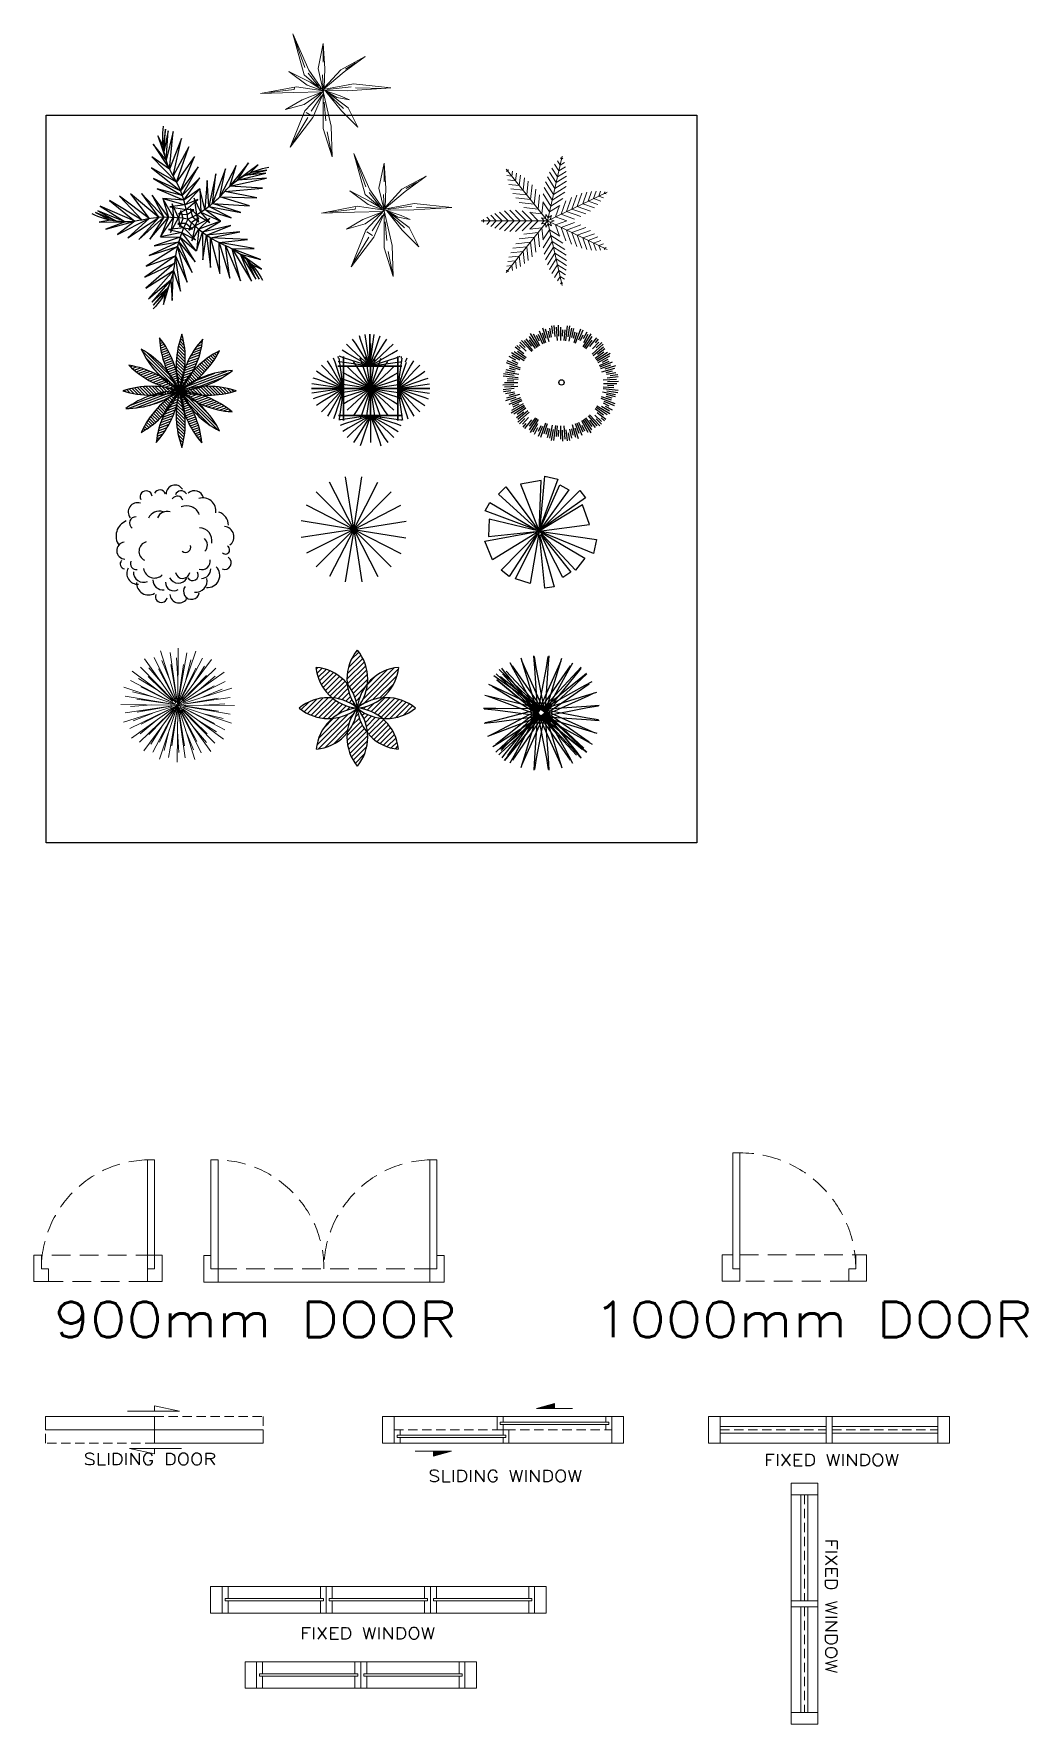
# Model space of a CAD drawing. Header units: millimetres. Extents: x 355 to 3640, y -248 to 1431.
# Drawn here: x 355 to 693, y 181 to 756 of the extents above; entities that cross this region are included whole.
import ezdxf

# ---------------------------------------------------------------- set-up
doc = ezdxf.new("R2010")
doc.units = ezdxf.units.MM
doc.linetypes.add('HIDDEN', pattern=[9.525, 6.35, -3.175])
doc.linetypes.add('HIDDEN2', pattern=[4.7625, 3.175, -1.5875])
doc.layers.get('0').update_dxf_attribs({"plot": 0})
for name, color, linetype, lineweight in [('DOOR', 1, 'Continuous', 20), ('FLOORING', 33, 'Continuous', 13), ('TEXT', 9, 'Continuous', 15), ('WALL', 2, 'Continuous', 70), ('WINDOW', 153, 'Continuous', 20)]:
    doc.layers.add(name, color=color, linetype=linetype, lineweight=lineweight)
doc.layers.add('PLANTS', color=92, linetype='Continuous')
doc.styles.get("Standard").update_dxf_attribs({"font": 'arial.ttf'})

msp = doc.modelspace()

# ---------------------------------------------------------------- texts
at = {"layer": 'TEXT', "attachment_point": 1}
for s, width, insert, char_height in [('\\pxqc;{\\Fromans|c0;\\W1.2;900mm DOOR}', 179.6741, (340.72, 324.65), 12), ('\\pxqc;{\\Fromans|c0;\\W1.2;1000mm DOOR}', 179.6741, (530.18, 324.65), 12), ('\\pxqc;{\\Fromans|c0;\\W1.2;SLIDING DOOR}', 95.2341, (347.07, 273.2), 4), ('\\pxqc;{\\Fromans|c0;\\W1.2;FIXED WINDOW}', 60.4514, (596.12, 272.89), 4), ('\\pxqc;{\\Fromans|c0;\\W1.2;SLIDING WINDOW}', 60.4514, (485.18, 267.47), 4), ('\\pxqc;{\\Fromans|c0;\\W1.2;FIXED WINDOW}', 60.4514, (438.49, 214), 4)]:
    msp.add_mtext_dynamic_manual_height_columns(s, width=width, gutter_width=12.5, heights=[0], dxfattribs=dict(at, insert=insert, char_height=char_height))
at = {"layer": 'TEXT', "insert": (628.25, 251.42), "char_height": 4, "attachment_point": 1, "rotation": 270}
msp.add_mtext_dynamic_manual_height_columns('\\pxqc;{\\Fromans|c0;\\W1.2;FIXED WINDOW}', width=60.4514, gutter_width=12.5, heights=[0], dxfattribs=at)

# ---------------------------------------------------------------- blocks, each defined once
blk = doc.blocks.new('900mm Door')
at = {"layer": 'DOOR', "linetype": 'HIDDEN'}
for p, q in [((0, 4.63), (-38.4, 4.63)), ((-2.4, -4.37), (-36, -4.37))]:
    blk.add_line(p, q, dxfattribs=at)
at = {"layer": 'DOOR'}
blk.add_lwpolyline([(-2.4, 36.99), (0, 36.99), (0, 0), (-2.4, 0)], close=True, dxfattribs=at)
for points in [[(-38.4, 4.63), (-38.4, 0), (-36, 0), (-36, -4.37), (-41, -4.37), (-41, 4.63), (-38.4, 4.63)], [(0, 4.63), (0, 0), (-2.4, 0), (-2.4, -4.37), (2.6, -4.37), (2.6, 4.63), (0, 4.63)]]:
    blk.add_lwpolyline(points, dxfattribs=at)
at = {"layer": 'DOOR', "linetype": 'HIDDEN'}
blk.add_arc((-1.4, 0), 37, 91.54872, 180, dxfattribs=at)
blk = doc.blocks.new('900x900mm Double Swing Door')
at = {"layer": 'DOOR', "linetype": 'HIDDEN'}
blk.add_line((2.4, 0), (74.4, 0), dxfattribs=at)
at = {"layer": 'DOOR'}
blk.add_line((2.4, -4.56), (74.4, -4.56), dxfattribs=at)
for points in [[(2.4, 36.99), (0, 36.99), (0, 0), (2.4, 0)], [(74.4, 36.99), (76.8, 36.99), (76.8, 0), (74.4, 0)]]:
    blk.add_lwpolyline(points, close=True, dxfattribs=at)
for points in [[(0, 4.44), (0, 0), (2.4, 0), (2.4, -4.56), (-2.4, -4.56), (-2.4, 4.44), (0, 4.44)], [(76.8, 4.44), (76.8, 0), (74.4, 0), (74.4, -4.56), (79.2, -4.56), (79.2, 4.44), (76.8, 4.44)]]:
    blk.add_lwpolyline(points, dxfattribs=at)
at = {"layer": 'DOOR', "linetype": 'HIDDEN'}
for centre, start, end in [((1.4, 0), 0, 88.45128), ((75.4, 0), 91.54872, 180)]:
    blk.add_arc(centre, 37, start, end, dxfattribs=at)
blk = doc.blocks.new('SLIDING DOOR 1 (900mm)')
at = {"layer": 'DOOR'}
for points in [[(-39.68, 5.11), (-76.67, 5.11), (-76.67, 9.66), (-39.68, 9.66)], [(-2.7, 0.66), (-39.68, 0.66), (-39.68, 5.11), (-2.7, 5.11)]]:
    blk.add_lwpolyline(points, close=True, dxfattribs=at)
at = {"layer": 'DOOR', "linetype": 'HIDDEN', "ltscale": 0.5}
for points in [[(-39.68, 9.66), (-2.7, 9.66), (-2.7, 5.11)], [(-39.68, 0.66), (-76.67, 0.66), (-76.67, 5.11)]]:
    blk.add_lwpolyline(points, dxfattribs=at)
at = {"layer": 'FLOORING'}
for points in [[(-48.87, 11.55), (-31.18, 11.55), (-39.68, 13.27), (-39.68, 11.55)], [(-30.5, -1.24), (-48.18, -1.24), (-39.68, -2.96), (-39.68, -1.24)]]:
    blk.add_lwpolyline(points, dxfattribs=at)
blk = doc.blocks.new('1000mm Hinged Door')
at = {"layer": 'DOOR', "linetype": 'HIDDEN'}
for p, q in [((2.4, 4.72), (41.76, 4.72)), ((39.36, -4.28), (2.4, -4.28))]:
    blk.add_line(p, q, dxfattribs=at)
at = {"layer": 'DOOR'}
blk.add_lwpolyline([(0, 0), (2.4, 0), (2.4, 39.36), (0, 39.36)], close=True, dxfattribs=at)
for points in [[(0, 4.72), (0, 0), (2.4, 0), (2.4, -4.28), (-3.6, -4.28), (-3.6, 4.72), (0, 4.72)], [(41.76, 4.72), (41.76, 0), (39.36, 0), (39.36, -4.28), (45.36, -4.28), (45.36, 4.72), (41.76, 4.72)]]:
    blk.add_lwpolyline(points, dxfattribs=at)
at = {"layer": 'DOOR', "linetype": 'HIDDEN'}
blk.add_arc((2.4, 0), 39.36, 0, 90, dxfattribs=at)
blk = doc.blocks.new('1m x 1m Sliding Window')
at = {"layer": 'WINDOW'}
h = blk.add_hatch(color=256, dxfattribs=at)
h.dxf.hatch_style = 1
h.paths.add_polyline_path([(58.42, 11.74), (58.42, 13.46), (52.27, 11.74)])
h = blk.add_hatch(color=256, dxfattribs=at)
h.dxf.hatch_style = 1
h.paths.add_polyline_path([(17.28, -2.74), (17.28, -4.46), (23.43, -2.74)])
at = {"layer": 'WINDOW', "linetype": 'HIDDEN2'}
blk.add_line((3.94, 4.5), (77.91, 4.5), dxfattribs=at)
at = {"layer": 'WINDOW'}
for points in [[(64.57, 11.74), (52.27, 11.74), (58.42, 13.46), (58.42, 11.74)], [(38.93, 9), (38.93, 4.5), (40.93, 4.5), (40.93, 6.35), (39.93, 6.35), (39.93, 7.15), (40.93, 7.15), (40.93, 9), (38.93, 9)], [(77.91, 9), (77.91, 4.5), (75.91, 4.5), (75.91, 6.35), (76.91, 6.35), (76.91, 7.15), (75.91, 7.15), (75.91, 9), (77.91, 9)], [(3.94, 4.5), (3.94, 0), (5.94, 0), (5.94, 1.85), (4.94, 1.85), (4.94, 2.65), (5.94, 2.65), (5.94, 4.5), (3.94, 4.5)], [(42.93, 4.5), (42.93, 0), (40.93, 0), (40.93, 1.85), (41.93, 1.85), (41.93, 2.65), (40.93, 2.65), (40.93, 4.5), (42.93, 4.5)], [(11.13, -2.74), (23.43, -2.74), (17.28, -4.46), (17.28, -2.74)]]:
    blk.add_lwpolyline(points, dxfattribs=at)
for points in [[(0, 9), (3.94, 9), (3.94, 0), (0, 0)], [(3.94, 9), (77.91, 9), (77.91, 0), (3.94, 0)], [(39.93, 6.35), (39.93, 7.15), (76.91, 7.15), (76.91, 6.35)], [(77.91, 9), (81.85, 9), (81.85, 0), (77.91, 0)], [(4.94, 1.85), (4.94, 2.65), (41.93, 2.65), (41.93, 1.85)]]:
    blk.add_lwpolyline(points, close=True, dxfattribs=at)
blk = doc.blocks.new('FIXED WINDOW')
at = {"layer": 'WINDOW', "linetype": 'HIDDEN2'}
for p, q in [((3.94, 4.5), (39.93, 4.5)), ((41.93, 4.5), (77.91, 4.5))]:
    blk.add_line(p, q, dxfattribs=at)
at = {"layer": 'WINDOW'}
for points in [[(3.94, 9), (0, 9), (0, 0), (3.94, 0)], [(3.94, 9), (77.91, 9), (77.91, 0), (3.94, 0)], [(39.93, 9), (41.93, 9), (41.93, 0), (39.93, 0)], [(77.91, 9), (81.85, 9), (81.85, 0), (77.91, 0)], [(3.94, 5.67), (39.93, 5.67), (39.93, 3.33), (3.94, 3.33)], [(77.91, 5.67), (41.93, 5.67), (41.93, 3.33), (77.91, 3.33)]]:
    blk.add_lwpolyline(points, close=True, dxfattribs=at)
blk = doc.blocks.new('tree 164642')
at = {"color": 0}
for p, q in [((-1.71, 4.79), (-2.06, 5.29)), ((-1.27, 5.27), (-1.38, 5.62)), ((-0.37, 2.63), (-1.27, 5.27)), ((-0.37, 2.63), (-0.82, 5.75)), ((-0.37, 2.63), (-0.37, 5.79)), ((-0.37, 5.79), (-0.37, 2.63)), ((-0.37, 2.63), (-0.37, 5.79)), ((-0.37, 2.63), (-0.37, 5.79)), ((-0.37, 5.79), (-0.37, 2.63)), ((-0.37, 2.63), (-0.37, 5.79)), ((-0.37, 2.63), (0.08, 5.75)), ((-0.37, 2.63), (0.53, 5.27)), ((0.53, 5.27), (0.65, 5.62)), ((0.98, 4.79), (1.33, 5.29)), ((-3.79, 3.02), (-3.93, 3.44)), ((-3.45, 3.44), (-3.47, 3.59)), ((-2.95, 3.47), (-3.37, 3.61)), ((-2.95, 0.44), (-3.37, 3.41)), ((-2.56, 3.89), (-3.1, 4.2)), ((-2.95, 0.44), (-2.95, 3.59)), ((-2.95, 3.59), (-2.95, 0.44)), ((-0.37, 2.63), (-2.95, 3.47)), ((-2.16, 4.31), (-2.67, 4.79)), ((-0.37, 2.63), (-2.56, 3.89)), ((-0.37, 2.63), (-2.16, 4.31)), ((-0.37, 2.63), (-1.71, 4.79)), ((-1.19, 3.08), (-1.31, 3.43)), ((-0.29, 0.44), (-0.74, 3.56)), ((-0.37, 2.63), (0.98, 4.79)), ((-0.37, 2.63), (1.43, 4.31)), ((-0.37, 2.63), (1.82, 3.89)), ((-0.37, 2.63), (2.22, 3.47)), ((-0.29, 4.87), (-0.29, 0.44)), ((-0.29, 0.44), (-0.29, 3.59)), ((-0.29, 3.59), (-0.29, 0.44)), ((-0.29, 0.44), (-0.29, 3.59)), ((-0.29, 0.44), (-0.29, 3.59)), ((-0.29, 3.59), (-0.29, 0.44)), ((-0.29, 0.44), (-0.29, 3.59)), ((-0.29, 0.44), (0.16, 3.56)), ((0.61, 3.08), (0.73, 3.43)), ((1.43, 4.31), (1.94, 4.79)), ((1.82, 3.89), (2.37, 4.2)), ((2.22, 3.47), (2.63, 3.61)), ((2.4, 3.59), (2.4, 0.44)), ((2.4, 0.44), (2.4, 3.59)), ((2.4, 0.44), (2.82, 3.41)), ((2.75, 3.44), (2.77, 3.59)), ((3.17, 3.05), (3.31, 3.46)), ((-5.11, 1.79), (-5.61, 2.13)), ((-4.63, 2.24), (-5.11, 2.74)), ((-2.95, 0.44), (-5.11, 1.79)), ((-2.95, 0.44), (-4.63, 2.24)), ((-4.21, 2.63), (-4.52, 3.17)), ((-2.95, 0.44), (-4.21, 2.63)), ((-2.95, 0.44), (-3.79, 3.02)), ((-3.52, 2.63), (-0.37, 2.63)), ((-0.37, 2.63), (-3.52, 2.63)), ((-3.34, 3.05), (-3.49, 3.07)), ((-0.37, 2.63), (-3.34, 3.05)), ((-2.48, 1.7), (-3.03, 2.01)), ((-2.09, 2.12), (-2.6, 2.59)), ((-0.29, 0.44), (-2.48, 1.7)), ((-0.29, 0.44), (-2.09, 2.12)), ((-1.64, 2.6), (-1.98, 3.1)), ((-0.29, 0.44), (-1.64, 2.6)), ((-0.29, 0.44), (-1.19, 3.08)), ((-0.37, 2.63), (2.61, 3.05)), ((-0.37, 2.63), (-0.37, 2.63)), ((-0.37, 2.63), (-0.37, 2.63)), ((2.79, 2.63), (-0.37, 2.63)), ((-0.37, 2.63), (2.79, 2.63)), ((-0.29, 0.44), (0.61, 3.08)), ((-0.29, 0.44), (1.06, 2.6)), ((-0.29, 0.44), (1.51, 2.12)), ((-0.29, 0.44), (1.9, 1.7)), ((1.06, 2.6), (1.4, 3.1)), ((1.51, 2.12), (2.01, 2.59)), ((1.9, 1.7), (2.44, 2.01)), ((2.4, 0.44), (3.24, 3.02)), ((2.4, 0.44), (3.66, 2.63)), ((2.4, 0.44), (4.08, 2.24)), ((2.4, 0.44), (4.57, 1.79)), ((2.61, 3.05), (2.76, 3.07)), ((3.66, 2.63), (3.98, 3.17)), ((4.08, 2.24), (4.56, 2.74)), ((4.57, 1.79), (5.07, 2.13)), ((-2.95, 0.44), (-6.11, 0.44)), ((-6.11, 0.44), (-2.95, 0.44)), ((-2.95, 0.44), (-6.11, 0.44)), ((-2.95, 0.44), (-6.11, 0.44)), ((-6.11, 0.44), (-2.95, 0.44)), ((-2.95, 0.44), (-6.11, 0.44)), ((-2.95, 0.44), (-6.07, 0.89)), ((-2.95, 0.44), (-6.07, -0.01)), ((-5.59, 1.34), (-5.94, 1.45)), ((-0.29, 0.44), (-5.61, 0.44)), ((-2.95, 0.44), (-5.59, 1.34)), ((-2.95, 0.44), (-5.59, -0.46)), ((-2.95, 0.44), (-5.11, -0.91)), ((-2.95, 0.44), (-4.63, -1.36)), ((-2.95, 0.44), (-4.21, -1.75)), ((-2.95, 0.44), (-3.79, -2.14)), ((-3.45, 0.44), (-0.29, 0.44)), ((-0.29, 0.44), (-3.45, 0.44)), ((-0.29, 0.44), (-3.45, 0.44)), ((-3.45, 0.44), (-0.29, 0.44)), ((-3.26, 0.86), (-3.41, 0.88)), ((-3.26, 0.02), (-3.41, 0)), ((-2.95, 0.44), (-3.37, -2.54)), ((-2.87, 1.28), (-3.29, 1.41)), ((-0.29, 0.44), (-3.26, 0.86)), ((-0.29, 0.44), (-3.26, 0.02)), ((-2.95, -2.72), (-2.95, 0.44)), ((-2.95, 0.44), (-2.95, -2.72)), ((-2.95, 0.44), (-2.95, 0.44)), ((-2.95, 0.44), (-2.95, 0.44)), ((-0.29, 0.44), (-2.87, 1.28)), ((-0.29, 0.44), (-2.87, -0.4)), ((-0.29, 0.44), (-2.48, -0.82)), ((-0.29, 0.44), (-2.09, -1.24)), ((-0.29, 0.44), (-1.64, -1.72)), ((-0.29, 0.44), (-1.19, -2.2)), ((-0.29, 0.44), (-0.74, -2.68)), ((-0.29, 0.44), (2.29, 1.28)), ((-0.29, 0.44), (2.68, 0.86)), ((-0.29, 0.44), (5.1, 0.44)), ((-0.29, 0.44), (2.68, 0.02)), ((-0.29, 0.44), (2.29, -0.4)), ((-0.29, 0.44), (-0.29, -2.72)), ((-0.29, -2.72), (-0.29, 0.44)), ((-0.29, 0.44), (-0.29, -2.72)), ((-0.29, 0.44), (1.9, -0.82)), ((-0.29, 0.44), (1.51, -1.24)), ((-0.29, 0.44), (-0.29, -2.72)), ((-0.29, -2.72), (-0.29, 0.44)), ((-0.29, 0.44), (-0.29, -2.72)), ((-0.29, 0.44), (1.06, -1.72)), ((-0.29, 0.44), (0.16, -2.68)), ((-0.29, 0.44), (0.61, -2.2)), ((-0.29, 0.44), (-0.29, -4.88)), ((-0.29, 0.44), (2.86, 0.44)), ((2.86, 0.44), (-0.29, 0.44)), ((-0.29, 0.44), (-0.29, 0.44)), ((-0.29, 0.44), (-0.29, 0.44)), ((2.86, 0.44), (-0.29, 0.44)), ((-0.29, 0.44), (2.86, 0.44)), ((-0.29, 0.44), (-0.29, 0.44)), ((-0.29, 0.44), (-0.29, 0.44)), ((2.29, 1.28), (2.71, 1.41)), ((2.4, 0.44), (5.05, 1.34)), ((2.4, 0.44), (5.53, 0.89)), ((2.4, 0.44), (5.56, 0.44)), ((5.56, 0.44), (2.4, 0.44)), ((2.4, 0.44), (5.56, 0.44)), ((2.4, 0.44), (5.56, 0.44)), ((5.56, 0.44), (2.4, 0.44)), ((2.4, 0.44), (5.56, 0.44)), ((2.4, 0.44), (3.66, -1.75)), ((2.4, 0.44), (3.24, -2.14)), ((2.4, 0.44), (4.08, -1.36)), ((2.4, 0.44), (4.57, -0.91)), ((2.4, 0.44), (5.53, -0.01)), ((2.4, 0.44), (5.05, -0.46)), ((2.4, -2.72), (2.4, 0.44)), ((2.4, 0.44), (2.82, -2.54)), ((2.4, 0.44), (2.4, -2.72)), ((2.4, 0.44), (2.4, 0.44)), ((2.4, 0.44), (2.4, 0.44)), ((2.68, 0.86), (2.83, 0.88)), ((2.68, 0.02), (2.83, 0)), ((5.05, 1.34), (5.39, 1.45)), ((-5.59, -0.46), (-5.94, -0.58)), ((-5.11, -0.91), (-5.61, -1.25)), ((-4.63, -1.36), (-5.11, -1.87)), ((-2.87, -0.4), (-3.29, -0.54)), ((-2.48, -0.82), (-3.03, -1.13)), ((-2.09, -1.24), (-2.6, -1.71)), ((1.51, -1.24), (2.01, -1.71)), ((1.9, -0.82), (2.44, -1.13)), ((2.29, -0.4), (2.71, -0.54)), ((4.08, -1.36), (4.56, -1.87)), ((4.57, -0.91), (5.07, -1.25)), ((5.05, -0.46), (5.39, -0.58)), ((-4.21, -1.75), (-4.52, -2.3)), ((-3.79, -2.14), (-3.93, -2.56)), ((-3.45, -2.22), (-0.29, -2.22)), ((-0.29, -2.22), (-3.45, -2.22)), ((-3.26, -2.64), (-3.41, -2.66)), ((-3.37, -2.54), (-3.39, -2.68)), ((-2.87, -3.06), (-3.29, -3.2)), ((-0.29, -2.22), (-3.26, -2.64)), ((-0.29, -2.22), (-2.87, -3.06)), ((-0.29, -2.22), (-2.48, -3.48)), ((-0.29, -2.22), (-2.09, -3.9)), ((-1.64, -1.72), (-1.98, -2.22)), ((-0.29, -2.22), (-1.64, -4.38)), ((-1.19, -2.2), (-1.31, -2.55)), ((-0.29, -2.22), (-1.19, -4.86)), ((-0.29, -2.22), (2.86, -2.22)), ((2.86, -2.22), (-0.29, -2.22)), ((-0.29, -2.22), (2.68, -2.64)), ((-0.29, -2.22), (2.29, -3.06)), ((-0.29, -2.22), (-0.29, -2.22)), ((-0.29, -2.22), (1.9, -3.48)), ((-0.29, -2.22), (1.51, -3.9)), ((-0.29, -2.22), (1.06, -4.38)), ((-0.29, -2.22), (-0.29, -2.22)), ((-0.29, -2.22), (0.61, -4.86)), ((0.61, -2.2), (0.73, -2.55)), ((1.06, -1.72), (1.4, -2.22)), ((2.29, -3.06), (2.71, -3.2)), ((2.68, -2.64), (2.83, -2.66)), ((2.82, -2.54), (2.85, -2.68)), ((3.24, -2.14), (3.38, -2.56)), ((3.66, -1.75), (3.98, -2.3)), ((-2.48, -3.48), (-3.03, -3.8)), ((-2.09, -3.9), (-2.6, -4.38)), ((-1.64, -4.38), (-1.98, -4.88)), ((-1.19, -4.86), (-1.31, -5.21)), ((0.61, -4.86), (0.73, -5.21)), ((1.06, -4.38), (1.4, -4.88)), ((1.51, -3.9), (2.01, -4.38)), ((1.9, -3.48), (2.44, -3.8))]:
    blk.add_line(p, q, dxfattribs=at)
blk = doc.blocks.new('tree 34342')
h = blk.add_hatch()
h.set_pattern_fill('ANSI31', color=256, scale=0.025, style=0)
h.set_pattern_definition([(45, (-277.736226, -158.97234), (-0.0561266, 0.0561266), [])])
h.paths.add_polyline_path([(-0.013, 0.04, 0.158219), (-2.011, 0.125, 0.158219)])
h.paths.add_polyline_path([(-1.427, 1.454, 0.158219), (-0.013, 0.04, 0.158219)])
h.paths.add_polyline_path([(-0.013, 2.04, 0.158219), (-0.013, 0.04, 0.158219)])
h.paths.add_polyline_path([(-0.013, 0.04, 0.158219), (1.401, 1.454, 0.158219)])
h.paths.add_polyline_path([(-0.013, 0.04, 0.158219), (1.985, 0.125, 0.158219)])
h.paths.add_polyline_path([(-0.013, 0.04, 0.158219), (1.46, -1.313, 0.158219)])
h.paths.add_polyline_path([(-0.013, 0.04, 0.158219), (-0.013, -1.96, 0.158219)])
h.paths.add_polyline_path([(-0.013, 0.04, 0.158219), (-1.486, -1.313, 0.158219)])
for centre, start, end in [((3.068, 1.04), 162.01851, 197.98149), ((3.068, 1.04), 162.01851, 197.98149), ((-3.094, 1.04), 342.01851, 17.98149), ((-3.094, 1.04), 342.01851, 17.98149), ((1.459, 2.926), 207.01851, 242.98149), ((-2.898, -1.431), 27.01851, 62.98149), ((2.873, -1.431), 117.01851, 152.98149), ((-1.484, 2.926), 297.01851, 332.98149), ((-1.143, -2.996), 69.58565, 105.54862), ((-0.881, 3.161), 249.58565, 285.54862), ((1.335, -2.906), 114.58565, 150.54862), ((-2.833, 1.633), 294.58565, 330.54862), ((3.068, -0.96), 162.01851, 197.98149), ((3.068, -0.96), 162.01851, 197.98149), ((1.117, -2.996), 74.45138, 110.41435), ((0.856, 3.161), 254.45138, 290.41435), ((2.808, 1.633), 209.45138, 245.41435), ((-1.36, -2.906), 29.45138, 65.41435), ((-3.094, -0.96), 342.01851, 17.98149), ((-3.094, -0.96), 342.01851, 17.98149)]:
    blk.add_arc(centre, 3.239, start, end)
blk = doc.blocks.new('tree 341642')
for p, xscale, yscale, zscale, rotation in [((-0.001, -0.007), 0.1750000000000138, 0.1750000000000138, 0.1750000000000138, 335.7558265174829), ((-0.007, -0.002), 0.1749999999999829, 0.1749999999999829, 0.1749999999999829, 270)]:
    blk.add_blockref('tree 34342', p, dxfattribs=dict(xscale=xscale, yscale=yscale, zscale=zscale, rotation=rotation))
blk = doc.blocks.new('tree 8543')
for centre, radius, start, end in [((-0.202, 0.408), 0.0779, 58.9861, 207.9131), ((-0.142, 0.409), 0.0539, 58.2998, 186.1253), ((-0.025, 0.44), 0.0807, 41.611, 159.9786), ((0.083, 0.384), 0.117, 19.5363, 133.8929), ((-0.416, 0.271), 0.0523, 33.6973, 233.0937), ((-0.312, 0.331), 0.0535, 48.8801, 178.3128), ((-0.151, 0.355), 0.0515, 43.6906, 176.2128), ((-0.009, 0.255), 0.12, 48.7668, 139.8869), ((0.229, 0.313), 0.13, 29.735, 97.237), ((0.35, 0.268), 0.0901, 334.1349, 112.582), ((-0.423, 0.117), 0.081, 97.9827, 246.8545), ((-0.208, 0.12), 0.103, 98.24, 184.0926), ((-0.152, 0.158), 0.0914, 100.2196, 184.2046), ((0.173, 0.141), 0.112, 15.4857, 115.7101), ((0.188, 0.104), 0.076, 342.5759, 76.3443), ((0.416, 0.173), 0.0366, 250.6341, 87.6124), ((-0.369, -0.091), 0.141, 138.2834, 242.854), ((-0.394, 0.024), 0.0536, 111.1669, 263.9023), ((0.095, 0.034), 0.0451, 255.8278, 48.4085), ((0.28, -0.01), 0.0714, 276.1226, 39.2521), ((0.379, -0.098), 0.106, 291.1232, 72.7112), ((0.461, 0.068), 0.0582, 274.1634, 85.8366), ((-0.178, -0.144), 0.0856, 132.6578, 272.2174), ((0.167, -0.165), 0.0627, 218.0415, 17.9882), ((0.259, -0.154), 0.05, 238.608, 55.1957), ((0.305, -0.073), 0.0811, 297.613, 27.6641), ((0.31, -0.189), 0.0971, 289.6179, 40.7476), ((-0.364, -0.232), 0.075, 125.1074, 295.1356), ((-0.226, -0.291), 0.051, 182.3708, 306.9054), ((-0.07, -0.244), 0.0967, 215.7229, 341.5126), ((0.142, -0.199), 0.0853, 233.2048, 357.4631), ((0.316, -0.287), 0.07, 169.6683, 15.8268), ((-0.313, -0.339), 0.0414, 161.5063, 291.7296), ((-0.177, -0.363), 0.0934, 176.9949, 302.2491), ((-0.135, -0.328), 0.0889, 204.4539, 320.9009), ((-0.053, -0.393), 0.105, 204.1955, 327.7789), ((0.047, -0.309), 0.0902, 208.4156, 303.6457), ((0.101, -0.448), 0.0521, 187.204, 14.3246), ((0.143, -0.288), 0.0734, 205.1869, 329.0229), ((0.228, -0.355), 0.0807, 210.7968, 2.6678)]:
    blk.add_arc(centre, radius, start, end)
blk = doc.blocks.new('tree 764232')
at = {"xscale": 0.990099009900991, "yscale": 0.990099009900991, "zscale": 1.98019801980198}
blk.add_blockref('tree 8543', (0.035, 0.022), dxfattribs=at)
blk = doc.blocks.new('tree 65242')
for q in [(-0.158, 0.535), (-0.003, 0.559), (0.151, 0.535), (-0.407, 0.353), (-0.297, 0.464), (0.29, 0.464), (0.401, 0.353), (-0.478, 0.214), (0.471, 0.214), (-0.503, 0.06), (-0.478, -0.094), (-0.407, -0.233), (-0.297, -0.344), (-0.158, -0.415), (0.29, -0.344), (0.401, -0.233), (0.471, -0.094), (0.496, 0.06), (-0.003, -0.439), (0.151, -0.415)]:
    blk.add_line((-0.003, 0.06), q)
blk = doc.blocks.new('tree 764')
for p, q in [((-0.18, 0.464), (-0.065, 0.494)), ((-0.01, 0.037), (-0.18, 0.464)), ((-0.065, 0.494), (-0.01, 0.037)), ((-0.025, 0.457), (0.07, 0.454)), ((0, 0), (-0.025, 0.457)), ((0.014, 0.034), (0.159, 0.494)), ((0.236, 0.457), (0.014, 0.034)), ((0.159, 0.494), (0.236, 0.457)), ((-0.192, 0.416), (-0.343, 0.302)), ((0, 0), (-0.192, 0.416)), ((0.07, 0.454), (0, 0)), ((0.238, 0.39), (0, 0)), ((0.377, 0.261), (0.238, 0.39)), ((-0.477, 0.132), (-0.448, 0.219)), ((-0.448, 0.219), (0, 0)), ((-0.343, 0.302), (0, 0)), ((0, 0), (0.377, 0.261)), ((0, 0), (0.494, 0.168)), ((0.494, 0.168), (0.526, 0.045)), ((-0.515, -0.058), (-0.513, 0.027)), ((-0.513, 0.027), (-0.03, -0.001)), ((0, 0), (-0.477, 0.132)), ((0, 0), (-0.451, -0.109)), ((-0.395, -0.303), (0, 0)), ((-0.385, -0.251), (0, 0)), ((0, 0), (-0.256, -0.42)), ((0.526, 0.045), (0, 0)), ((0.006, -0.479), (0, 0)), ((0, 0), (0.142, -0.457)), ((0.45, -0.164), (0, 0)), ((0, 0), (0.477, -0.029)), ((-0.03, -0.001), (-0.515, -0.058)), ((-0.451, -0.109), (-0.385, -0.251)), ((-0.146, -0.468), (-0.007, -0.028)), ((-0.007, -0.028), (-0.054, -0.487)), ((0.278, -0.433), (0.018, -0.026)), ((0.018, -0.026), (0.348, -0.385)), ((0.028, -0.018), (0.422, -0.199)), ((0.379, -0.274), (0.028, -0.018)), ((0.477, -0.029), (0.45, -0.164)), ((-0.256, -0.42), (-0.395, -0.303)), ((0.422, -0.199), (0.379, -0.274)), ((0.348, -0.385), (0.278, -0.433)), ((-0.054, -0.487), (-0.146, -0.468)), ((0.142, -0.457), (0.006, -0.479))]:
    blk.add_line(p, q)
blk = doc.blocks.new('tree532431')
at = {"xscale": 0.9584664536741219, "yscale": 0.9584664536741219, "zscale": 1.916932907348243}
blk.add_blockref('tree 764', (-0.047, 0.017), dxfattribs=at)
blk = doc.blocks.new('tree 632463')
h = blk.add_hatch()
h.set_pattern_fill('ANSI31', color=256, scale=0.17484, style=0)
h.set_pattern_definition([(45, (14.803541, 6.79138), (-0.015453804, 0.015453804), [])])
h.paths.add_polyline_path([(0.061, 0.147, -0.147953), (0, 0, -0.151384), (0.15, 0.062, 0.197169), (0.249, 0.246, 0.200657)])
h.paths.add_polyline_path([(0.149, -0.062, 0.198912), (0.35, 0, 0.197169), (0.15, 0.062, -0.151384), (0, 0, -0.149668)])
h.paths.add_polyline_path([(0.149, -0.062, -0.149668), (0, 0, -0.149668), (0.062, -0.149, 0.198912), (0.247, -0.247, 0.198912)])
h.paths.add_polyline_path([(0.062, -0.149, -0.149668), (0, 0, -0.149668), (-0.062, -0.149, 0.198912), (0, -0.35, 0.198912)])
h.paths.add_polyline_path([(-0.247, -0.247, 0.198912), (-0.062, -0.149, -0.149668), (0, 0, -0.149668), (-0.149, -0.062, 0.198912)])
h.paths.add_polyline_path([(-0.149, -0.062, -0.149668), (0, 0, -0.151384), (-0.15, 0.062, 0.197169), (-0.35, 0, 0.198912)])
h.paths.add_polyline_path([(-0.15, 0.062, -0.151384), (0, 0, -0.147953), (-0.061, 0.147, 0.200657), (-0.249, 0.246, 0.197169)])
h.paths.add_polyline_path([(-0.061, 0.147, -0.147953), (0, 0, -0.147953), (0.061, 0.147, 0.200657), (0, 0.35, 0.200657)])
for centre, start, end in [((0.212, 0.175), 140.4757, 219.5243), ((0.212, 0.175), 140.4757, 219.5243), ((-0.212, 0.175), 320.4757, 39.5243), ((-0.212, 0.175), 320.4757, 39.5243), ((0.024, 0.274), 185.8603, 264.9089), ((-0.273, -0.028), 5.8603, 84.9089), ((0.273, -0.028), 95.0911, 174.1397), ((-0.024, 0.274), 275.0911, 354.1397), ((-0.175, -0.212), 50.4757, 129.5243), ((0.175, -0.212), 50.4757, 129.5243), ((-0.175, 0.212), 230.4757, 309.5243), ((0.026, -0.273), 95.4757, 174.5243), ((-0.273, 0.026), 275.4757, 354.5243), ((0.212, -0.175), 140.4757, 219.5243), ((0.212, -0.175), 140.4757, 219.5243), ((-0.026, -0.273), 5.4757, 84.5243), ((0.175, 0.212), 230.4757, 309.5243), ((0.273, 0.026), 185.4757, 264.5243), ((-0.212, -0.175), 320.4757, 39.5243), ((-0.212, -0.175), 320.4757, 39.5243)]:
    blk.add_arc(centre, 0.275, start, end)
blk = doc.blocks.new('tree 34123')
for p, q in [((-0.0737, 0.1897), (-0.0883, 0.2371)), ((-0.0734, 0.1998), (-0.0852, 0.226)), ((-0.0286, 0.1928), (-0.0323, 0.2474)), ((-0.0216, 0.1963), (-0.0289, 0.2437)), ((0.0232, 0.1963), (0.0305, 0.2437)), ((0.0302, 0.1928), (0.0339, 0.2474)), ((0.075, 0.1998), (0.0868, 0.226)), ((0.0753, 0.1897), (0.0899, 0.2371)), ((-0.1964, 0.1534), (-0.2061, 0.1603)), ((-0.0153, -0.0007), (-0.1971, 0.169)), ((-0.1971, 0.169), (-0.0153, -0.0007)), ((-0.0034, 0.0162), (-0.1964, 0.1534)), ((-0.184, 0.1872), (-0.0034, 0.0162)), ((-0.0034, 0.0162), (-0.184, 0.1872)), ((0.017, -0.0007), (-0.177, 0.155)), ((-0.1641, 0.1835), (-0.1716, 0.1928)), ((-0.0014, -0.0161), (-0.1687, 0.168)), ((-0.0153, -0.0007), (-0.1641, 0.1835)), ((0.017, -0.0007), (-0.1528, 0.181)), ((-0.1528, 0.181), (0.017, -0.0007)), ((0.017, -0.0007), (-0.1528, 0.181)), ((0.017, -0.0007), (-0.1528, 0.181)), ((-0.1528, 0.181), (0.017, -0.0007)), ((0.017, -0.0007), (-0.1528, 0.181)), ((-0.1189, 0.1866), (-0.1357, 0.2169)), ((0.017, -0.0007), (-0.1252, 0.2034)), ((-0.0153, -0.0007), (-0.1189, 0.1866)), ((-0.0153, -0.0007), (-0.0737, 0.1897)), ((0.017, -0.0007), (-0.0734, 0.1998)), ((-0.0153, -0.0007), (-0.0286, 0.1928)), ((0.017, -0.0007), (-0.0216, 0.1963)), ((-0.0153, -0.0007), (0.1268, 0.2034)), ((-0.0153, -0.0007), (0.075, 0.1998)), ((-0.0153, -0.0007), (0.0232, 0.1963)), ((0.004, 0.0154), (0.1738, 0.1972)), ((0.1738, 0.1972), (0.004, 0.0154)), ((0.004, 0.0154), (0.1882, 0.1642)), ((0.017, -0.0007), (0.0302, 0.1928)), ((0.017, -0.0007), (0.0753, 0.1897)), ((0.017, -0.0007), (0.1205, 0.1866)), ((0.017, -0.0007), (0.1657, 0.1835)), ((0.1987, 0.169), (0.017, -0.0007)), ((0.017, -0.0007), (0.1987, 0.169)), ((0.1205, 0.1866), (0.1373, 0.2169)), ((0.1657, 0.1835), (0.1732, 0.1928)), ((0.1882, 0.1642), (0.1975, 0.1717)), ((-0.197, 0.0628), (-0.2452, 0.0744)), ((-0.1967, 0.1081), (-0.228, 0.123)), ((-0.0014, -0.0161), (-0.2138, 0.1134)), ((-0.0034, 0.0162), (-0.1967, 0.1081)), ((-0.0014, -0.0161), (-0.1932, 0.1423)), ((-0.1932, 0.1423), (-0.0014, -0.0161)), ((-0.0014, -0.0161), (-0.1932, 0.1423)), ((-0.0014, -0.0161), (-0.1932, 0.1423)), ((-0.1932, 0.1423), (-0.0014, -0.0161)), ((-0.0014, -0.0161), (-0.1932, 0.1423)), ((0.004, -0.0169), (0.2081, 0.1253)), ((0.004, 0.0154), (0.1913, 0.119)), ((0.004, 0.0154), (0.1944, 0.0738)), ((0.1913, 0.119), (0.2217, 0.1358)), ((0.1944, 0.0738), (0.2418, 0.0883)), ((0.2046, 0.0735), (0.2308, 0.0853)), ((-0.1973, 0.0175), (-0.2521, 0.0179)), ((-0.2004, 0.0104), (-0.2482, 0.0148)), ((-0.2071, 0.0619), (-0.234, 0.0721)), ((-0.0014, -0.0161), (-0.2071, 0.0619)), ((-0.0014, -0.0161), (-0.2004, 0.0104)), ((-0.0034, 0.0162), (-0.1984, -0.1382)), ((-0.0034, 0.0162), (-0.1981, -0.0863)), ((-0.0034, 0.0162), (-0.1977, -0.0344)), ((-0.0034, 0.0162), (-0.1973, 0.0175)), ((-0.0034, 0.0162), (-0.197, 0.0628)), ((-0.0034, 0.0162), (-0.1745, -0.1644)), ((-0.1745, -0.1644), (-0.0034, 0.0162)), ((-0.0034, 0.0162), (-0.1745, -0.1644)), ((-0.0034, 0.0162), (-0.1745, -0.1644)), ((-0.1745, -0.1644), (-0.0034, 0.0162)), ((-0.0034, 0.0162), (-0.1745, -0.1644)), ((-0.0034, 0.0162), (-0.147, -0.1869)), ((-0.0034, 0.0162), (-0.0034, 0.0162)), ((-0.0034, 0.0162), (-0.0034, 0.0162)), ((0.004, -0.0169), (0.2046, 0.0735)), ((0.004, 0.0154), (0.1975, 0.0286)), ((0.004, -0.0169), (0.201, 0.0217)), ((0.004, 0.0154), (0.1597, -0.1786)), ((0.004, 0.0154), (0.1858, -0.1544)), ((0.1858, -0.1544), (0.004, 0.0154)), ((0.004, 0.0154), (0.1858, -0.1544)), ((0.004, 0.0154), (0.1858, -0.1544)), ((0.1858, -0.1544), (0.004, 0.0154)), ((0.004, 0.0154), (0.1858, -0.1544)), ((0.004, 0.0154), (0.2081, -0.1268)), ((0.004, 0.0154), (0.004, 0.0154)), ((0.004, 0.0154), (0.004, 0.0154)), ((0.004, 0.0154), (0.201, -0.0232)), ((0.004, 0.0154), (0.2046, -0.075)), ((0.1975, 0.0286), (0.2522, 0.0323)), ((0.201, 0.0217), (0.2485, 0.0289)), ((-0.1938, -0.0411), (-0.2481, -0.0481)), ((-0.1977, -0.0344), (-0.2446, -0.0445)), ((-0.1979, -0.1728), (-0.0162, -0.003)), ((-0.0162, -0.003), (-0.1979, -0.1728)), ((-0.0014, -0.0161), (-0.1938, -0.0411)), ((-0.0014, -0.0161), (-0.1879, -0.086)), ((-0.0014, -0.0161), (-0.1821, -0.1309)), ((0.0161, -0.003), (-0.1778, -0.1587)), ((-0.0014, -0.0161), (-0.1763, -0.1758)), ((-0.0162, -0.003), (-0.1649, -0.1873)), ((-0.0014, -0.0161), (-0.1598, -0.2079)), ((-0.1598, -0.2079), (-0.0014, -0.0161)), ((0.0161, -0.003), (-0.126, -0.2071)), ((-0.0162, -0.003), (-0.1197, -0.1903)), ((-0.0162, -0.003), (-0.0746, -0.1934)), ((0.0161, -0.003), (-0.0742, -0.2036)), ((-0.0162, -0.003), (-0.0294, -0.1965)), ((0.0161, -0.003), (-0.0224, -0.2)), ((-0.0162, -0.003), (-0.0162, -0.003)), ((-0.0162, -0.003), (-0.0162, -0.003)), ((-0.0162, -0.003), (0.1536, -0.1848)), ((0.1536, -0.1848), (-0.0162, -0.003)), ((-0.0162, -0.003), (0.1536, -0.1848)), ((-0.0162, -0.003), (0.1536, -0.1848)), ((0.1536, -0.1848), (-0.0162, -0.003)), ((-0.0162, -0.003), (0.1536, -0.1848)), ((-0.0162, -0.003), (0.1778, -0.1587)), ((-0.0162, -0.003), (0.0742, -0.2036)), ((-0.0162, -0.003), (0.126, -0.2071)), ((-0.0162, -0.003), (0.0224, -0.2)), ((-0.0153, -0.0007), (-0.0153, -0.0007)), ((-0.0153, -0.0007), (-0.0153, -0.0007)), ((-0.0014, -0.0161), (-0.0014, -0.0161)), ((-0.0014, -0.0161), (-0.0014, -0.0161)), ((0.004, -0.0169), (0.1913, -0.1205)), ((0.004, -0.0169), (0.1882, -0.1657)), ((0.1738, -0.1987), (0.004, -0.0169)), ((0.004, -0.0169), (0.1738, -0.1987)), ((0.004, -0.0169), (0.004, -0.0169)), ((0.004, -0.0169), (0.004, -0.0169)), ((0.004, -0.0169), (0.1975, -0.0301)), ((0.004, -0.0169), (0.1944, -0.0753)), ((0.0161, -0.003), (0.0161, -0.003)), ((0.0161, -0.003), (0.0161, -0.003)), ((0.0161, -0.003), (0.1979, -0.1728)), ((0.1979, -0.1728), (0.0161, -0.003)), ((0.0161, -0.003), (0.1649, -0.1873)), ((0.0161, -0.003), (0.1197, -0.1903)), ((0.0161, -0.003), (0.0745, -0.1934)), ((0.0161, -0.003), (0.0293, -0.1965)), ((0.017, -0.0007), (0.017, -0.0007)), ((0.017, -0.0007), (0.017, -0.0007)), ((0.1975, -0.0301), (0.2522, -0.0338)), ((0.201, -0.0232), (0.2485, -0.0304)), ((-0.1879, -0.086), (-0.2343, -0.1034)), ((-0.1981, -0.0863), (-0.2235, -0.0997)), ((-0.1821, -0.1309), (-0.2114, -0.1495)), ((0.1913, -0.1205), (0.2217, -0.1373)), ((0.1944, -0.0753), (0.2418, -0.0898)), ((0.2046, -0.075), (0.2308, -0.0868)), ((-0.1763, -0.1758), (-0.1851, -0.1839)), ((-0.1649, -0.1873), (-0.1724, -0.1965)), ((-0.1197, -0.1903), (-0.1365, -0.2207)), ((-0.0746, -0.1934), (-0.0891, -0.2408)), ((-0.0742, -0.2036), (-0.086, -0.2298)), ((-0.0294, -0.1965), (-0.0331, -0.2512)), ((-0.0224, -0.2), (-0.0297, -0.2475)), ((0.0224, -0.2), (0.0297, -0.2475)), ((0.0293, -0.1965), (0.0331, -0.2512)), ((0.0742, -0.2036), (0.086, -0.2298)), ((0.0745, -0.1934), (0.0891, -0.2408)), ((0.1197, -0.1903), (0.1365, -0.2207)), ((0.1649, -0.1873), (0.1724, -0.1965)), ((0.1882, -0.1657), (0.1975, -0.1732))]:
    blk.add_line(p, q)
blk = doc.blocks.new('tree 8312')
for p, q in [((-1046, 2466), (-1205, 2850)), ((-883, 2333), (-1056, 2803)), ((-719, 2151), (-973, 2935)), ((-631, 2178), (-828, 2877)), ((-543, 2201), (-677, 2761)), ((-498, 2441), (-614, 3029)), ((-454, 2805), (-493, 3050)), ((-300, 2473), (-359, 2970)), ((-215, 2666), (-247, 3080)), ((-91, 2263), (-124, 3087)), ((0, 2265), (0, 2991)), ((0, 2265), (0, 2991)), ((100, 2489), (120, 2989)), ((182, 2258), (228, 2832)), ((273, 2249), (359, 2970)), ((364, 2237), (493, 3050)), ((454, 2220), (595, 2933)), ((595, 2420), (677, 2761)), ((719, 2151), (943, 2842)), ((976, 2296), (1205, 2850)), ((-2003, 1519), (-2473, 1890)), ((-1768, 1450), (-2320, 1921)), ((-1579, 1647), (-2138, 2252)), ((-1873, 1671), (-2131, 1909)), ((-1644, 1584), (-2052, 1991)), ((-1657, 1879), (-2046, 2335)), ((-1440, 1766), (-1889, 2336)), ((-1499, 2003), (-1794, 2408)), ((-1417, 2061), (-1612, 2352)), ((-1136, 1969), (-1539, 2688)), ((-1215, 1922), (-1516, 2413)), ((-1158, 2212), (-1430, 2746)), ((-1068, 2256), (-1215, 2574)), ((631, 2178), (788, 2732)), ((805, 2121), (1004, 2662)), ((974, 2052), (1278, 2711)), ((1158, 2212), (1317, 2525)), ((1246, 2165), (1491, 2602)), ((1367, 1821), (1794, 2408)), ((1417, 2061), (1750, 2558)), ((1429, 2271), (1646, 2625)), ((1510, 1708), (1982, 2260)), ((1579, 1943), (1950, 2413)), ((1644, 1584), (2052, 1991)), ((1708, 1518), (2313, 2078)), ((1731, 1813), (1969, 2070)), ((1940, 1596), (2395, 1985)), ((-2357, 916), (-2910, 1145)), ((-2112, 913), (-2771, 1217)), ((-2182, 745), (-2722, 944)), ((-2331, 1368), (-2685, 1585)), ((-2226, 1186), (-2662, 1431)), ((-2121, 1357), (-2619, 1689)), ((-2273, 1098), (-2585, 1257)), ((-1881, 1307), (-2469, 1733)), ((1826, 1379), (2396, 1829)), ((1983, 1155), (2474, 1456)), ((2029, 1076), (2748, 1479)), ((2064, 1439), (2469, 1733)), ((2121, 1357), (2412, 1552)), ((2273, 1098), (2806, 1370)), ((2317, 1008), (2635, 1154)), ((2393, 823), (2863, 996)), ((2526, 986), (2910, 1145)), ((-2297, 303), (-3111, 432)), ((-2549, 40), (-3049, 59)), ((-2309, 213), (-3030, 298)), ((-2281, 393), (-2993, 535)), ((-2212, 658), (-2902, 883)), ((-2318, 122), (-2892, 167)), ((-2480, 535), (-2821, 617)), ((-2238, 571), (-2792, 727)), ((2212, 658), (2995, 913)), ((2238, 571), (2937, 768)), ((2261, 483), (2821, 617)), ((2324, 31), (3147, 63)), ((2502, 437), (3089, 554)), ((2533, 239), (3030, 298)), ((2726, 154), (3140, 187)), ((2866, 394), (3111, 432)), ((-2324, -152), (-3147, -184)), ((-2726, -275), (-3140, -307)), ((-2866, -514), (-3111, -553)), ((-2502, -558), (-3089, -675)), ((-2325, -60), (-3052, -60)), ((-2325, -60), (-3052, -60)), ((-2533, -360), (-3030, -419)), ((-2212, -779), (-2995, -1034)), ((-2238, -692), (-2937, -889)), ((-2261, -603), (-2821, -738)), ((2182, -865), (2722, -1065)), ((2212, -779), (2902, -1003)), ((2238, -692), (2792, -848)), ((2281, -514), (2993, -656)), ((2297, -424), (3111, -553)), ((2309, -334), (3030, -419)), ((2318, -243), (2892, -288)), ((2325, -60), (3052, -60)), ((2325, -60), (3052, -60)), ((2480, -656), (2821, -738)), ((2549, -160), (3049, -180)), ((-2526, -1107), (-2910, -1266)), ((-2393, -943), (-2863, -1117)), ((-2273, -1218), (-2806, -1490)), ((-2029, -1197), (-2748, -1599)), ((-2317, -1128), (-2635, -1275)), ((-1983, -1275), (-2474, -1576)), ((-2064, -1560), (-2469, -1854)), ((-2121, -1478), (-2412, -1672)), ((-1826, -1500), (-2396, -1950)), ((-1940, -1717), (-2395, -2106)), ((-1708, -1639), (-2313, -2198)), ((-1644, -1705), (-2052, -2112)), ((-1510, -1829), (-1982, -2381)), ((1579, -1768), (2138, -2373)), ((1644, -1705), (2052, -2112)), ((1768, -1571), (2320, -2042)), ((1873, -1792), (2131, -2030)), ((1881, -1427), (2469, -1854)), ((2003, -1640), (2473, -2010)), ((2112, -1034), (2771, -1338)), ((2121, -1478), (2619, -1810)), ((2226, -1307), (2662, -1551)), ((2273, -1218), (2585, -1378)), ((2331, -1489), (2685, -1706)), ((2357, -1036), (2910, -1266)), ((-1731, -1933), (-1969, -2191)), ((-1579, -2064), (-1950, -2534)), ((-1367, -1942), (-1794, -2529)), ((-1417, -2181), (-1750, -2679)), ((-1429, -2392), (-1646, -2746)), ((-1246, -2286), (-1491, -2723)), ((-1158, -2333), (-1317, -2645)), ((-974, -2172), (-1278, -2832)), ((-976, -2417), (-1205, -2970)), ((-805, -2242), (-1004, -2782)), ((-719, -2272), (-943, -2963)), ((-631, -2299), (-788, -2853)), ((-595, -2541), (-677, -2882)), ((-454, -2341), (-595, -3053)), ((-364, -2357), (-493, -3171)), ((-273, -2370), (-359, -3091)), ((-182, -2379), (-228, -2953)), ((-100, -2609), (-120, -3110)), ((0, -2386), (0, -3112)), ((0, -2386), (0, -3112)), ((91, -2384), (124, -3208)), ((300, -2593), (359, -3091)), ((498, -2562), (614, -3149)), ((543, -2322), (677, -2882)), ((631, -2299), (828, -2997)), ((719, -2272), (973, -3056)), ((883, -2453), (1056, -2923)), ((1046, -2587), (1205, -2970)), ((1068, -2377), (1215, -2695)), ((1136, -2089), (1539, -2808)), ((1158, -2333), (1430, -2867)), ((1215, -2043), (1516, -2534)), ((1417, -2181), (1612, -2473)), ((1440, -1887), (1889, -2457)), ((1499, -2124), (1794, -2529)), ((1657, -2000), (2046, -2455)), ((215, -2786), (247, -3200)), ((454, -2926), (493, -3171))]:
    blk.add_line(p, q)
at = {"linetype": 'Continuous'}
blk.add_circle((0, 0), 145, dxfattribs=at)
blk = doc.blocks.new('tree 642142')
at = {"linetype": 'Continuous', "xscale": 0.00015873015854595, "yscale": 0.00015873015854595, "zscale": 0.00015873015854595}
blk.add_blockref('tree 8312', (-111.471, 92.45), dxfattribs=at)
blk = doc.blocks.new('tree 5412326')
for points in [[(-0.761, 0.348, 0.101039), (-0.772, 0.988, -0.173091), (-0.685, 1.684)], [(-0.761, 0.348, 0.101039), (-1.374, 0.535, -0.173091), (-2.008, 0.833)], [(-0.761, 0.348, 0.101039), (-0.155, 0.556, -0.173091), (0.533, 0.688)], [(-0.761, 0.348, 0.101039), (-1.129, -0.177, -0.173091), (-1.608, -0.689)], [(-0.761, 0.348, 0.101039), (-0.375, -0.164, -0.173091), (-0.037, -0.778)]]:
    blk.add_lwpolyline(points, format="xyb")
for points in [[(-0.75, 0.415), (-0.644, 0.447), (-0.742, 0.482), (-0.548, 0.566), (-0.736, 0.55), (-0.474, 0.7), (-0.734, 0.618), (-0.425, 0.846), (-0.734, 0.686), (-0.402, 0.997), (-0.738, 0.754), (-0.407, 1.15), (-0.753, 0.889), (-0.439, 1.3), (-0.772, 0.988), (-0.498, 1.442), (-0.789, 1.089), (-0.58, 1.571), (-0.796, 1.225), (-0.642, 1.603), (-0.788, 1.343), (-0.669, 1.638), (-0.774, 1.428), (-0.801, 1.584), (-0.796, 1.225), (-0.901, 1.493), (-0.789, 1.089), (-0.972, 1.331), (-0.753, 0.889), (-1.021, 1.185), (-0.738, 0.754), (-1.043, 1.034), (-0.734, 0.686), (-1.038, 0.881), (-0.734, 0.618), (-1.006, 0.731), (-0.736, 0.55), (-0.948, 0.589), (-0.742, 0.482), (-0.865, 0.46)], [(-0.821, 0.379), (-0.82, 0.489), (-0.883, 0.407), (-0.903, 0.618), (-0.946, 0.433), (-1.008, 0.73), (-1.009, 0.457), (-1.131, 0.821), (-1.074, 0.477), (-1.268, 0.889), (-1.14, 0.495), (-1.415, 0.932), (-1.273, 0.522), (-1.568, 0.948), (-1.374, 0.535), (-1.72, 0.936), (-1.475, 0.55), (-1.869, 0.897), (-1.606, 0.585), (-1.918, 0.849), (-1.716, 0.629), (-1.96, 0.834), (-1.792, 0.668), (-1.949, 0.691), (-1.606, 0.585), (-1.893, 0.568), (-1.475, 0.55), (-1.761, 0.451), (-1.273, 0.522), (-1.638, 0.359), (-1.14, 0.495), (-1.501, 0.291), (-1.074, 0.477), (-1.353, 0.248), (-1.009, 0.457), (-1.201, 0.233), (-0.946, 0.433), (-1.048, 0.244), (-0.883, 0.407), (-0.9, 0.283)], [(-0.694, 0.358), (-0.63, 0.268), (-0.627, 0.371), (-0.487, 0.212), (-0.561, 0.387), (-0.336, 0.184), (-0.495, 0.405), (-0.183, 0.182), (-0.431, 0.427), (-0.032, 0.207), (-0.367, 0.451), (0.112, 0.259), (-0.244, 0.507), (0.245, 0.336), (-0.155, 0.556), (0.361, 0.436), (-0.064, 0.604), (0.459, 0.554), (0.063, 0.653), (0.47, 0.622), (0.178, 0.682), (0.495, 0.659), (0.262, 0.694), (0.402, 0.768), (0.063, 0.653), (0.285, 0.835), (-0.064, 0.604), (0.109, 0.852), (-0.244, 0.507), (-0.044, 0.854), (-0.367, 0.451), (-0.195, 0.828), (-0.431, 0.427), (-0.34, 0.776), (-0.495, 0.405), (-0.472, 0.699), (-0.561, 0.387), (-0.589, 0.6), (-0.627, 0.371), (-0.686, 0.481)], [(-0.809, 0.3), (-0.914, 0.335), (-0.855, 0.25), (-1.062, 0.296), (-0.9, 0.198), (-1.2, 0.231), (-0.941, 0.145), (-1.325, 0.142), (-0.981, 0.09), (-1.433, 0.033), (-1.018, 0.033), (-1.519, -0.094), (-1.085, -0.086), (-1.581, -0.234), (-1.129, -0.177), (-1.617, -0.383), (-1.174, -0.269), (-1.626, -0.536), (-1.248, -0.383), (-1.595, -0.598), (-1.324, -0.474), (-1.594, -0.643), (-1.385, -0.534), (-1.455, -0.676), (-1.248, -0.383), (-1.32, -0.661), (-1.174, -0.269), (-1.168, -0.572), (-1.085, -0.086), (-1.043, -0.483), (-1.018, 0.033), (-0.936, -0.374), (-0.981, 0.09), (-0.85, -0.247), (-0.941, 0.145), (-0.788, -0.107), (-0.9, 0.198), (-0.751, 0.042), (-0.855, 0.25), (-0.742, 0.195)], [(-0.73, 0.287), (-0.796, 0.198), (-0.697, 0.227), (-0.805, 0.045), (-0.662, 0.169), (-0.786, -0.107), (-0.624, 0.113), (-0.74, -0.253), (-0.583, 0.058), (-0.669, -0.389), (-0.541, 0.005), (-0.575, -0.51), (-0.449, -0.095), (-0.461, -0.612), (-0.375, -0.164), (-0.33, -0.692), (-0.302, -0.236), (-0.187, -0.748), (-0.216, -0.342), (-0.119, -0.738), (-0.153, -0.442), (-0.076, -0.75), (-0.115, -0.518), (-0.002, -0.629), (-0.216, -0.342), (0.026, -0.496), (-0.302, -0.236), (-0.012, -0.324), (-0.449, -0.095), (-0.058, -0.177), (-0.541, 0.005), (-0.129, -0.042), (-0.583, 0.058), (-0.223, 0.079), (-0.624, 0.113), (-0.337, 0.182), (-0.662, 0.169), (-0.468, 0.262), (-0.697, 0.227), (-0.61, 0.318)]]:
    blk.add_lwpolyline(points, close=True)
blk = doc.blocks.new('tree 97643')
blk.add_blockref('tree 5412326', (348.384, 244.595))
blk = doc.blocks.new('tree53532')
at = {"lineweight": 0}
for p, q in [((1.711, 3.53), (1.896, 2.559)), ((1.742, 2.636), (1.711, 3.53)), ((1.742, 3.299), (1.819, 2.62)), ((1.279, 2.852), (1.541, 2.405)), ((1.418, 2.343), (1.279, 2.852)), ((1.942, 2.266), (2.312, 2.759)), ((2.312, 2.759), (2.019, 2.189)), ((0.262, 2.728), (1.249, 2.327)), ((1.064, 2.112), (0.262, 2.728)), ((1.064, 2.25), (0.37, 2.667)), ((1.11, 2.143), (1.202, 2.297)), ((1.249, 2.327), (1.788, 1.819)), ((1.788, 1.819), (1.418, 2.343)), ((1.541, 2.405), (1.757, 1.85)), ((1.757, 1.85), (1.742, 2.636)), ((1.896, 2.559), (1.788, 1.834)), ((1.819, 2.62), (1.865, 2.605)), ((1.834, 1.896), (2.22, 2.343)), ((2.22, 2.343), (3.329, 2.651)), ((3.329, 2.651), (2.343, 2.22)), ((3.329, 2.651), (2.42, 2.327)), ((0, 1.588), (0.771, 1.834)), ((0.771, 1.834), (1.711, 1.834)), ((1.773, 1.834), (0.832, 1.618)), ((1.711, 1.834), (1.064, 2.112)), ((1.649, 1.88), (1.233, 2.158)), ((1.788, 1.834), (1.942, 2.266)), ((2.343, 2.22), (1.788, 1.834)), ((1.788, 1.834), (2.389, 1.973)), ((1.819, 1.834), (1.973, 1.017)), ((2.297, 1.264), (1.819, 1.834)), ((2.019, 2.189), (1.834, 1.896)), ((1.85, 1.834), (2.22, 1.85)), ((1.911, 1.958), (2.266, 2.235)), ((2.389, 1.973), (3.067, 1.834)), ((3.067, 1.834), (2.389, 1.788)), ((2.975, 1.834), (2.559, 1.834)), ((0, 1.588), (0.678, 1.726)), ((0.832, 1.618), (0, 1.588)), ((1.48, 1.803), (0.971, 1.757)), ((1.249, 1.341), (1.773, 1.757)), ((1.726, 1.726), (1.31, 1.279)), ((1.788, 1.773), (1.326, 1.156)), ((1.541, 1.125), (1.603, 1.464)), ((1.603, 1.464), (1.788, 1.773)), ((1.803, 1.819), (1.649, 1.372)), ((1.788, 1.171), (1.803, 1.819)), ((1.819, 1.726), (1.896, 1.079)), ((1.865, 1.803), (2.358, 1.356)), ((2.389, 1.788), (1.865, 1.803)), ((0.802, 0.894), (1.249, 1.341)), ((1.326, 1.156), (0.802, 0.894)), ((1.649, 1.372), (1.541, 1.125)), ((1.865, 0), (1.788, 1.171)), ((1.85, 0.154), (1.865, 0.956)), ((1.973, 1.017), (1.865, 0)), ((2.713, 0.694), (2.297, 1.264)), ((2.358, 1.356), (2.713, 0.694)), ((2.543, 0.956), (2.374, 1.233))]:
    blk.add_line(p, q, dxfattribs=at)
blk = doc.blocks.new('tree 751332')
at = {"lineweight": 0}
for p, q in [((0, 0.673), (-0.109, 0.782)), ((0, 0.763), (-0.083, 0.845)), ((0, 0.852), (-0.053, 0.905)), ((0, 0.942), (-0.019, 0.96)), ((0, 0.988), (0, 0)), ((0.019, 0.96), (0, 0.942)), ((0.053, 0.905), (0, 0.852)), ((0.083, 0.845), (0, 0.763)), ((0.109, 0.782), (0, 0.673)), ((-0.772, 0.616), (0, 0)), ((-0.736, 0.587), (-0.763, 0.584)), ((-0.666, 0.531), (-0.74, 0.523)), ((-0.739, 0.614), (-0.736, 0.587)), ((-0.675, 0.605), (-0.666, 0.531)), ((-0.609, 0.592), (-0.596, 0.475)), ((-0.543, 0.573), (-0.526, 0.42)), ((-0.477, 0.547), (-0.456, 0.364)), ((-0.409, 0.514), (-0.386, 0.308)), ((0, 0.404), (-0.157, 0.561)), ((0, 0.494), (-0.147, 0.641)), ((0, 0.583), (-0.13, 0.714)), ((0.13, 0.714), (0, 0.583)), ((0.147, 0.641), (0, 0.494)), ((0.772, 0.616), (0, 0)), ((0.157, 0.561), (0, 0.404)), ((0.386, 0.308), (0.409, 0.514)), ((0.456, 0.364), (0.477, 0.547)), ((0.526, 0.42), (0.543, 0.573)), ((0.596, 0.475), (0.609, 0.592)), ((0.666, 0.531), (0.675, 0.605)), ((0.74, 0.523), (0.666, 0.531)), ((0.736, 0.587), (0.739, 0.614)), ((0.763, 0.584), (0.736, 0.587)), ((-0.596, 0.475), (-0.713, 0.462)), ((-0.526, 0.42), (-0.679, 0.402)), ((-0.456, 0.364), (-0.639, 0.343)), ((-0.386, 0.308), (-0.592, 0.285)), ((-0.341, 0.473), (-0.316, 0.252)), ((-0.271, 0.42), (-0.246, 0.196)), ((-0.2, 0.353), (-0.176, 0.14)), ((0, 0.315), (-0.159, 0.474)), ((0, 0.225), (-0.151, 0.377)), ((0, 0.136), (-0.127, 0.263)), ((-0.126, 0.264), (-0.106, 0.085)), ((0.159, 0.474), (0, 0.315)), ((0.151, 0.377), (0, 0.225)), ((0.127, 0.263), (0, 0.136)), ((0.106, 0.085), (0.126, 0.264)), ((0.176, 0.14), (0.2, 0.353)), ((0.246, 0.196), (0.271, 0.42)), ((0.316, 0.252), (0.341, 0.473)), ((0.592, 0.285), (0.386, 0.308)), ((0.639, 0.343), (0.456, 0.364)), ((0.679, 0.402), (0.526, 0.42)), ((0.713, 0.462), (0.596, 0.475)), ((-0.963, -0.22), (0, 0)), ((-0.657, 0.001), (-0.481, -0.11)), ((-0.582, 0.028), (-0.394, -0.09)), ((-0.316, 0.252), (-0.537, 0.227)), ((-0.498, 0.05), (-0.307, -0.07)), ((-0.246, 0.196), (-0.47, 0.171)), ((-0.429, -0.89), (0, 0)), ((-0.401, 0.064), (-0.22, -0.05)), ((-0.176, 0.14), (-0.389, 0.116)), ((-0.106, 0.085), (-0.285, 0.064)), ((-0.285, 0.066), (-0.132, -0.03)), ((-0.036, 0.029), (-0.096, 0.022)), ((-0.096, 0.022), (-0.045, -0.01)), ((0, 0.046), (-0.043, 0.089)), ((-0.043, 0.089), (-0.036, 0.029)), ((0.043, 0.089), (0, 0.046)), ((0.963, -0.22), (0, 0)), ((0.429, -0.89), (0, 0)), ((0.036, 0.029), (0.043, 0.089)), ((0.096, 0.022), (0.036, 0.029)), ((0.045, -0.01), (0.096, 0.022)), ((0.285, 0.064), (0.106, 0.085)), ((0.132, -0.03), (0.285, 0.066)), ((0.389, 0.116), (0.176, 0.14)), ((0.22, -0.05), (0.401, 0.064)), ((0.47, 0.171), (0.246, 0.196)), ((0.307, -0.07), (0.498, 0.05)), ((0.537, 0.227), (0.316, 0.252)), ((0.394, -0.09), (0.582, 0.028)), ((0.481, -0.11), (0.657, 0.001)), ((-0.941, -0.195), (-0.918, -0.21)), ((-0.918, -0.21), (-0.932, -0.232)), ((-0.894, -0.15), (-0.831, -0.19)), ((-0.831, -0.19), (-0.87, -0.253)), ((-0.843, -0.107), (-0.743, -0.17)), ((-0.743, -0.17), (-0.806, -0.269)), ((-0.787, -0.068), (-0.656, -0.15)), ((-0.656, -0.15), (-0.738, -0.28)), ((-0.725, -0.032), (-0.569, -0.13)), ((-0.569, -0.13), (-0.667, -0.286)), ((-0.481, -0.11), (-0.592, -0.286)), ((-0.394, -0.09), (-0.512, -0.278)), ((-0.307, -0.07), (-0.427, -0.261)), ((-0.22, -0.05), (-0.334, -0.231)), ((-0.3, -0.274), (-0.098, -0.203)), ((-0.229, -0.182), (-0.059, -0.122)), ((-0.132, -0.03), (-0.228, -0.183)), ((-0.098, -0.203), (-0.027, -0.405)), ((-0.045, -0.01), (-0.077, -0.062)), ((-0.077, -0.062), (-0.02, -0.042)), ((-0.059, -0.122), (0.001, -0.292)), ((-0.02, -0.042), (0, -0.099)), ((-0.001, -0.292), (0.059, -0.122)), ((0, -0.099), (0.02, -0.042)), ((0.02, -0.042), (0.077, -0.062)), ((0.027, -0.405), (0.098, -0.203)), ((0.077, -0.062), (0.045, -0.01)), ((0.059, -0.122), (0.229, -0.182)), ((0.098, -0.203), (0.3, -0.274)), ((0.228, -0.183), (0.132, -0.03)), ((0.334, -0.231), (0.22, -0.05)), ((0.427, -0.261), (0.307, -0.07)), ((0.512, -0.278), (0.394, -0.09)), ((0.592, -0.286), (0.481, -0.11)), ((0.569, -0.13), (0.725, -0.032)), ((0.667, -0.286), (0.569, -0.13)), ((0.656, -0.15), (0.787, -0.068)), ((0.738, -0.28), (0.656, -0.15)), ((0.743, -0.17), (0.843, -0.107)), ((0.806, -0.269), (0.743, -0.17)), ((0.831, -0.19), (0.894, -0.15)), ((0.87, -0.253), (0.831, -0.19)), ((0.918, -0.21), (0.941, -0.195)), ((0.932, -0.232), (0.918, -0.21)), ((-0.41, -0.514), (-0.214, -0.445)), ((-0.385, -0.438), (-0.175, -0.364)), ((-0.349, -0.358), (-0.137, -0.284)), ((-0.214, -0.445), (-0.146, -0.641)), ((-0.175, -0.364), (-0.102, -0.574)), ((-0.137, -0.284), (-0.062, -0.496)), ((0.062, -0.496), (0.137, -0.284)), ((0.102, -0.574), (0.175, -0.364)), ((0.137, -0.284), (0.349, -0.358)), ((0.146, -0.641), (0.214, -0.445)), ((0.175, -0.364), (0.385, -0.438)), ((0.214, -0.445), (0.41, -0.514)), ((-0.441, -0.726), (-0.331, -0.687)), ((-0.437, -0.657), (-0.292, -0.606)), ((-0.427, -0.587), (-0.253, -0.526)), ((-0.331, -0.687), (-0.292, -0.798)), ((-0.292, -0.606), (-0.241, -0.752)), ((-0.253, -0.526), (-0.192, -0.7)), ((0.192, -0.7), (0.253, -0.526)), ((0.241, -0.752), (0.292, -0.606)), ((0.253, -0.526), (0.427, -0.587)), ((0.292, -0.606), (0.437, -0.657)), ((0.292, -0.798), (0.331, -0.687)), ((0.331, -0.687), (0.441, -0.726)), ((-0.44, -0.792), (-0.37, -0.768)), ((-0.434, -0.857), (-0.409, -0.848)), ((-0.409, -0.848), (-0.4, -0.874)), ((-0.37, -0.768), (-0.345, -0.838)), ((0.345, -0.838), (0.37, -0.768)), ((0.37, -0.768), (0.44, -0.792)), ((0.4, -0.874), (0.409, -0.848)), ((0.409, -0.848), (0.434, -0.857))]:
    blk.add_line(p, q, dxfattribs=at)
blk = doc.blocks.new('tree 4r32')
at = {"lineweight": 0}
for points in [[(0.484, 0.561), (0.209, 0.932)], [(0.503, 0.542), (0.292, 0.944)], [(0.499, 0.57), (0.352, 1.007)], [(0.441, 0.743), (0.395, 0.929)], [(0.517, 0.517), (0.435, 0.993)], [(0.516, 0.574), (0.512, 1.034)], [(0.515, 0.755), (0.528, 0.946)], [(0.519, 0.531), (0.586, 0.995)], [(0.529, 0.542), (0.73, 0.95)], [(0.534, 0.572), (0.672, 1.01)], [(0.551, 0.564), (0.817, 0.938)], [(0.588, 0.744), (0.661, 0.922)], [(0.472, 0.548), (0.096, 0.817)], [(0.477, 0.555), (0.171, 0.854)], [(0.323, 0.655), (0.176, 0.779)], [(0.497, 0.537), (0.255, 0.785)], [(0.375, 0.708), (0.274, 0.871)], [(0.492, 0.567), (0.351, 0.852)], [(0.517, 0.517), (0.365, 0.814)], [(0.509, 0.573), (0.463, 0.887)], [(0.512, 0.545), (0.464, 0.846)], [(0.517, 0.517), (0.58, 0.886)], [(0.519, 0.531), (0.569, 0.846)], [(0.53, 0.542), (0.691, 0.848)], [(0.53, 0.542), (0.668, 0.814)], [(0.557, 0.559), (0.854, 0.863)], [(0.558, 0.557), (0.785, 0.778)], [(0.564, 0.551), (0.932, 0.825)], [(0.655, 0.711), (0.779, 0.857)], [(0.517, 0.517), (0.024, 0.672)], [(0.468, 0.541), (0.083, 0.73)], [(0.29, 0.588), (0.112, 0.661)], [(0.491, 0.53), (0.185, 0.691)], [(0.491, 0.53), (0.22, 0.668)], [(0.478, 0.556), (0.281, 0.752)], [(0.517, 0.517), (0.752, 0.753)], [(0.517, 0.517), (0.944, 0.742)], [(0.517, 0.517), (0.814, 0.668)], [(0.541, 0.529), (0.852, 0.683)], [(0.543, 0.525), (1.007, 0.681)], [(0.708, 0.658), (0.871, 0.76)], [(0.743, 0.592), (0.929, 0.638)], [(0.489, 0.517), (0, 0.512)], [(0.503, 0.512), (0.027, 0.352)], [(0.464, 0.524), (0.039, 0.586)], [(0.465, 0.508), (0.041, 0.435)], [(0.279, 0.515), (0.087, 0.528)], [(0.504, 0.51), (0.089, 0.292)], [(0.475, 0.486), (0.102, 0.209)], [(0.502, 0.515), (0.146, 0.463)], [(0.464, 0.526), (0.148, 0.58)], [(0.517, 0.517), (0.18, 0.171)], [(0.47, 0.494), (0.181, 0.351)], [(0.517, 0.517), (0.187, 0.569)], [(0.465, 0.509), (0.187, 0.464)], [(0.501, 0.495), (0.217, 0.096)], [(0.492, 0.504), (0.22, 0.365)], [(0.497, 0.498), (0.249, 0.255)], [(0.517, 0.517), (0.281, 0.281)], [(0.517, 0.517), (0.303, 0.083)], [(0.492, 0.47), (0.343, 0.185)], [(0.501, 0.467), (0.362, 0.024)], [(0.517, 0.517), (0.366, 0.22)], [(0.513, 0.491), (0.448, 0.039)], [(0.512, 0.491), (0.454, 0.148)], [(0.517, 0.517), (0.465, 0.187)], [(0.517, 0.517), (0.846, 0.569)], [(0.517, 0.517), (0.668, 0.22)], [(0.517, 0.517), (0.846, 0.465)], [(0.517, 0.464), (0.522, 0)], [(0.521, 0.491), (0.569, 0.187)], [(0.521, 0.491), (0.599, 0.041)], [(0.521, 0.491), (0.571, 0.146)], [(0.523, 0.504), (0.683, 0.181)], [(0.525, 0.492), (0.681, 0.027)], [(0.538, 0.501), (0.938, 0.217)], [(0.54, 0.505), (0.95, 0.303)], [(0.54, 0.505), (0.814, 0.366)], [(0.542, 0.469), (0.742, 0.089)], [(0.543, 0.513), (0.995, 0.448)], [(0.543, 0.512), (0.886, 0.454)], [(0.544, 0.517), (1.034, 0.522)], [(0.55, 0.473), (0.825, 0.102)], [(0.555, 0.477), (0.778, 0.249)], [(0.556, 0.478), (0.753, 0.281)], [(0.557, 0.478), (0.863, 0.18)], [(0.567, 0.491), (0.848, 0.343)], [(0.571, 0.5), (1.01, 0.362)], [(0.574, 0.527), (0.993, 0.599)], [(0.574, 0.525), (0.887, 0.571)], [(0.755, 0.519), (0.946, 0.505)], [(0.291, 0.441), (0.105, 0.395)], [(0.325, 0.375), (0.162, 0.274)], [(0.378, 0.323), (0.255, 0.176)], [(0.658, 0.325), (0.76, 0.162)], [(0.711, 0.378), (0.857, 0.255)], [(0.744, 0.445), (0.922, 0.373)], [(0.445, 0.29), (0.373, 0.112)], [(0.519, 0.279), (0.505, 0.087)], [(0.592, 0.291), (0.638, 0.105)]]:
    blk.add_lwpolyline(points, dxfattribs=at)
blk = doc.blocks.new('2-PANEL LOUVRE WINDOW')
at = {"layer": 'WINDOW'}
for points in [[(3.94, 0), (0, 0), (0, 9), (3.94, 9)], [(3.94, 9), (39.34, 9), (39.34, 0), (3.94, 0)], [(3.94, 9), (5.94, 9), (5.94, 4.9), (4.94, 4.9), (4.94, 4.1), (5.94, 4.1), (5.94, 0), (3.94, 0)], [(39.34, 9), (37.34, 9), (37.34, 4.9), (38.34, 4.9), (38.34, 4.1), (37.34, 4.1), (37.34, 0), (39.34, 0)], [(39.34, 9), (74.74, 9), (74.74, 0), (39.34, 0)], [(39.34, 9), (41.34, 9), (41.34, 4.9), (40.34, 4.9), (40.34, 4.1), (41.34, 4.1), (41.34, 0), (39.34, 0)], [(74.74, 9), (72.74, 9), (72.74, 4.9), (73.74, 4.9), (73.74, 4.1), (72.74, 4.1), (72.74, 0), (74.74, 0)], [(78.68, 0), (74.74, 0), (74.74, 9), (78.68, 9)], [(4.94, 4.9), (38.34, 4.9), (38.34, 4.1), (4.94, 4.1)], [(40.34, 4.9), (73.74, 4.9), (73.74, 4.1), (40.34, 4.1)]]:
    blk.add_lwpolyline(points, close=True, dxfattribs=at)
blk = doc.blocks.new('3-PANEL LOUVRE WINDOW')
at = {"layer": 'WINDOW'}
for points in [[(3.94, 0), (0, 0), (0, 9), (3.94, 9)], [(3.94, 9), (39.34, 9), (39.34, 0), (3.94, 0)], [(3.94, 9), (5.94, 9), (5.94, 4.9), (4.94, 4.9), (4.94, 4.1), (5.94, 4.1), (5.94, 0), (3.94, 0)], [(39.34, 9), (37.34, 9), (37.34, 4.9), (38.34, 4.9), (38.34, 4.1), (37.34, 4.1), (37.34, 0), (39.34, 0)], [(39.34, 9), (74.74, 9), (74.74, 0), (39.34, 0)], [(39.34, 9), (41.34, 9), (41.34, 4.9), (40.34, 4.9), (40.34, 4.1), (41.34, 4.1), (41.34, 0), (39.34, 0)], [(74.74, 9), (72.74, 9), (72.74, 4.9), (73.74, 4.9), (73.74, 4.1), (72.74, 4.1), (72.74, 0), (74.74, 0)], [(74.74, 9), (76.74, 9), (76.74, 4.9), (75.74, 4.9), (75.74, 4.1), (76.74, 4.1), (76.74, 0), (74.74, 0)], [(74.74, 9), (110.14, 9), (110.14, 0), (74.74, 0)], [(110.14, 9), (108.14, 9), (108.14, 4.9), (109.14, 4.9), (109.14, 4.1), (108.14, 4.1), (108.14, 0), (110.14, 0)], [(114.08, 0), (110.14, 0), (110.14, 9), (114.08, 9)], [(4.94, 4.9), (38.34, 4.9), (38.34, 4.1), (4.94, 4.1)], [(40.34, 4.9), (73.74, 4.9), (73.74, 4.1), (40.34, 4.1)], [(75.74, 4.9), (109.14, 4.9), (109.14, 4.1), (75.74, 4.1)]]:
    blk.add_lwpolyline(points, close=True, dxfattribs=at)

# ---------------------------------------------------------------- linework, layer by layer
msp.add_lwpolyline([(359.47, 727.94), (580.53, 727.94), (580.53, 480.6), (359.47, 480.6)], close=True)

# ---------------------------------------------------------------- block references
at = {"layer": 'DOOR'}
for name, p in [('900mm Door', (396.24, 335.9)), ('900x900mm Double Swing Door', (415.45, 335.9)), ('SLIDING DOOR 1 (900mm)', (435.92, 275.98))]:
    msp.add_blockref(name, p, dxfattribs=at)
at = {"layer": 'FLOORING'}
msp.add_blockref('1000mm Hinged Door', (592.82, 335.9), dxfattribs=at)
at = {"layer": 'PLANTS', "ltscale": 0.02, "xscale": 12.56138671184702, "yscale": 12.56138671184702, "zscale": 12.56138671184702, "rotation": 90}
for p in [(476.61, 713.72), (497.31, 673.1)]:
    msp.add_blockref('tree53532', p, dxfattribs=at)
at = {"layer": 'PLANTS'}
for name, p, xscale, yscale, zscale, rotation in [('tree 97643', (6384.59, -7789.96), 24.40141456445883, 24.40141456445883, 24.40141456445883, 90), ('tree 751332', (529.79, 691.99), 22.78504422876138, 22.78504422876138, 22.78504422876138, 90), ('tree 642142', (592.79, -5064.21), 39.37007874015749, 39.37007874015749, 39.37007874015749, 310.2561828064461), ('tree 65242', (463.06, 585.17), 36.08156893731965, 36.08156893731965, 60135.94822899626, 332.9329722644279), ('tree532431', (528.32, 585.07), 39.37007874015748, 39.37007874015748, 39.37007874015748, 332.9329722649334), ('tree 764232', (401.37, 581.39), 39.14080687415539, 39.14080687415539, 65.23467812373354, 332.9329722644279), ('tree 4r32', (384.8, 508.08), -37.40157480310664, 37.40157480316035, 37.40157480314961, 270)]:
    msp.add_blockref(name, p, dxfattribs=dict(at, xscale=xscale, yscale=yscale, zscale=zscale, rotation=rotation))
for name, p, xscale, yscale, zscale in [('tree 341642', (404.76, 634.23), 55.02359997578083, 55.02359997578083, 55.02359997578083), ('tree 164642', (470.68, 633.51), 3.447478372173372, 3.447478372173372, 3.447478372173372), ('tree 632463', (465.19, 526.39), 56.3646094428222, 56.3646094428222, 56.3646094428222), ('tree 34123', (527.71, 524.87), 78.07239408115875, 78.07239408115875, 78.07239408115875)]:
    msp.add_blockref(name, p, dxfattribs=dict(at, xscale=xscale, yscale=yscale, zscale=zscale))
at = {"layer": 'WALL'}
msp.add_blockref('2-PANEL LOUVRE WINDOW', (427.04, 193.32), dxfattribs=at)
at = {"layer": 'WINDOW'}
for name, p in [('1m x 1m Sliding Window', (473.77, 276.63)), ('FIXED WINDOW', (584.58, 276.63)), ('3-PANEL LOUVRE WINDOW', (415.3, 218.87))]:
    msp.add_blockref(name, p, dxfattribs=at)
at = {"layer": 'WINDOW', "rotation": 270}
msp.add_blockref('FIXED WINDOW', (612.64, 262.96), dxfattribs=at)

msp.set_redraw_order([(e.dxf.handle, doc.entitydb.next_handle()) for e in msp.query("TEXT MTEXT ATTDEF DIMENSION ARC_DIMENSION")])  # texts and dimensions are drawn at this point

doc.saveas('drawing.dxf')
